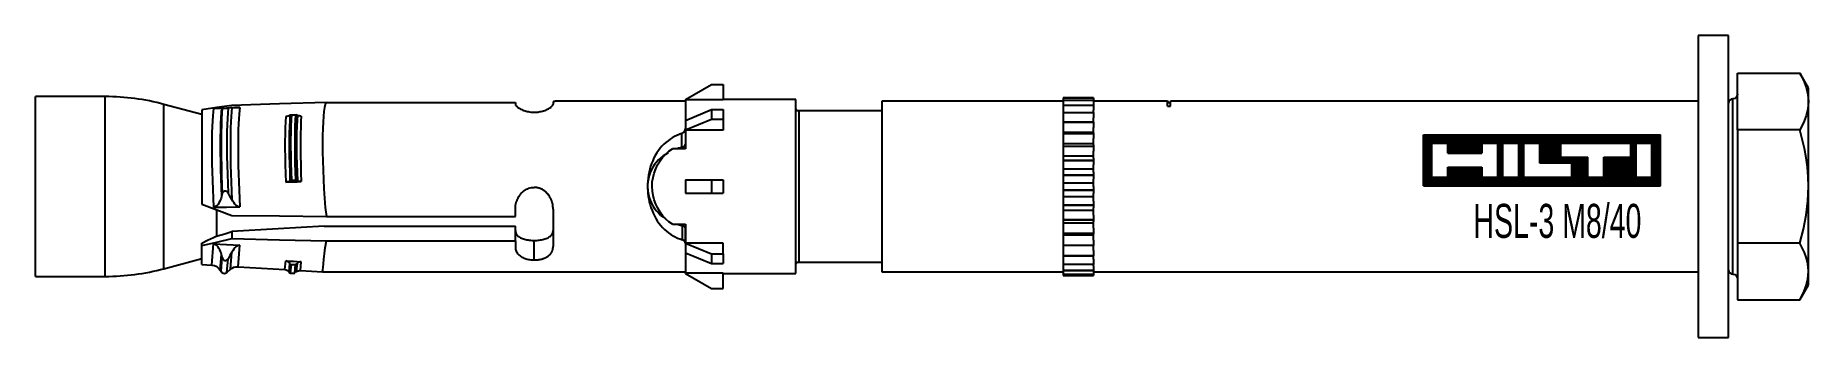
# Model space of a CAD drawing. Header units: millimetres. Extents: x 296 to 4896, y 152 to 3333.
# Drawn here: x 1529.2 to 1646.5, y 1831.4 to 1851.4 of the extents above; entities that cross this region are included whole.
import ezdxf
from ezdxf.enums import TextEntityAlignment as Align

# ---------------------------------------------------------------- set-up
doc = ezdxf.new("R2010")
doc.units = ezdxf.units.MM
doc.linetypes.add('DASHED', pattern=[0.25, 0.15625, -0.09375])
for name, color, linetype in [('1', 1, 'DASHED'), ('10', 1, 'Continuous'), ('3', 4, 'Continuous')]:
    doc.layers.add(name, color=color, linetype=linetype)
doc.styles.get("Standard").update_dxf_attribs({"font": 'arial.ttf'})

# ---------------------------------------------------------------- blocks, each defined once
blk = doc.blocks.new('HSL-3 M8-40')
at = {"layer": '1', "color": 3, "linetype": 'Continuous'}
for p, q in [((0, 10), (-2, 10)), ((-2, 10), (-2, -10)), ((0, -10), (0, 10)), ((-107.38, 5.95), (-112, 5.95)), ((-112, -5.95), (-112, 5.95)), ((-69, 5.75), (-67.27, 6.75)), ((-67.27, 6.75), (-66.5, 6.75)), ((-66.5, 6.75), (-66.5, 5.73)), ((-44, 5.88), (-44, 5.71)), ((-42, 5.88), (-44, 5.88)), ((-44, 5.88), (-42, 5.88)), ((-42, 5.88), (-42, 5.71)), ((-101, 4.77), (-103.5, 5.44)), ((-101, 5.07), (-101, -1.17)), ((-95.17, 4.72), (-95.16, 4.72)), ((-80.25, 5.57), (-80.25, 5.46)), ((-77.75, 5.6), (-77.75, 5.46)), ((-69, 5.75), (-69, 5.73)), ((-69, 5.73), (-69, 4.37)), ((-66.5, 5.73), (-69, 5.73)), ((-69, 5.64), (-69, 4.44)), ((-69, 4.38), (-67.27, 5.09)), ((-67.27, 5.09), (-67.27, 4.45)), ((-67.27, 5.09), (-66.5, 5.09)), ((-61.7, 5.75), (-66.5, 5.75)), ((-66.5, 5.09), (-66.5, 4.45)), ((-61.7, -5.75), (-61.7, 5.75)), ((-56, 5), (-61.5, 5)), ((-44, 5.65), (-56, 5.65)), ((-56, 5.65), (-56, -5.65)), ((-44, 5.71), (-42, 5.71)), ((-42, 5.7), (-44, 5.7)), ((-44, 5.7), (-44, 5.4)), ((-44, 5.38), (-42, 5.38)), ((-44, 5.37), (-44, 5.05)), ((-42, 5.37), (-44, 5.37)), ((-44, 5.05), (-44, 4.9)), ((-44, 4.9), (-42, 4.9)), ((-44, 4.88), (-44, 4.55)), ((-42, 4.88), (-44, 4.88)), ((-42, 5.7), (-42, 5.4)), ((-37.1, 5.65), (-42, 5.65)), ((-42, 5.37), (-42, 5.05)), ((-42, 4.9), (-42, 5.05)), ((-42, 4.88), (-42, 4.55)), ((-37.1, 5.31), (-37.1, 5.65)), ((-37.1, 5.31), (-36.9, 5.31)), ((-2, 5.65), (-36.9, 5.65)), ((-36.9, 5.31), (-36.9, 5.65)), ((-69, 3.75), (-67.27, 4.45)), ((-69, 4.38), (-69, 3.75)), ((-69, 3.75), (-69, 3.74)), ((-69, 3.74), (-69, 2.5)), ((-66.5, 3.74), (-69, 3.74)), ((-67.27, 4.45), (-66.5, 4.45)), ((-66.5, 4.45), (-66.5, 3.74)), ((-44, 4.55), (-44, 4.27)), ((-44, 4.27), (-42, 4.27)), ((-44, 4.25), (-44, 3.91)), ((-42, 4.25), (-44, 4.25)), ((-44, 3.91), (-44, 3.55)), ((-42, 3.57), (-44, 3.57)), ((-44, 3.55), (-44, 3.52)), ((-44, 3.52), (-42, 3.52)), ((-42, 4.27), (-42, 4.55)), ((-42, 4.25), (-42, 3.91)), ((-42, 3.55), (-42, 3.91)), ((-42, 3.55), (-42, 3.52)), ((-69, 2.5), (-69.86, 2.5)), ((-44, 3.49), (-44, 3.17)), ((-42, 3.49), (-44, 3.49)), ((-44, 3.17), (-44, 2.75)), ((-42, 2.83), (-44, 2.83)), ((-44, 2.75), (-44, 2.67)), ((-44, 2.67), (-42, 2.67)), ((-44, 2.64), (-44, 2.33)), ((-42, 2.64), (-44, 2.64)), ((-42, 3.49), (-42, 3.17)), ((-42, 2.75), (-42, 3.17)), ((-42, 2.75), (-42, 2.67)), ((-42, 2.64), (-42, 2.33)), ((-44, 2.33), (-44, 1.88)), ((-42, 2.01), (-44, 2.01)), ((-44, 1.88), (-44, 1.75)), ((-44, 1.75), (-42, 1.75)), ((-42, 1.71), (-44, 1.71)), ((-44, 1.71), (-44, 1.43)), ((-44, 1.43), (-44, 0.95)), ((-42, 1.88), (-42, 2.33)), ((-42, 1.88), (-42, 1.75)), ((-42, 1.71), (-42, 1.43)), ((-42, 0.95), (-42, 1.43)), ((-95.17, 0.39), (-95.16, 0.39)), ((-69, 0.45), (-69, 0)), ((-69, 0.45), (-67.27, 0.45)), ((-69, 0), (-69, -0.45)), ((-67.27, 0.45), (-67.27, -0.45)), ((-67.27, 0.45), (-66.5, 0.45)), ((-66.5, 0.45), (-66.5, -0.45)), ((-42, 1.14), (-44, 1.14)), ((-44, 0.95), (-44, 0.77)), ((-44, 0.77), (-42, 0.77)), ((-44, 0.73), (-44, 0.48)), ((-42, 0.73), (-44, 0.73)), ((-44, 0.48), (-44, 0)), ((-42, 0.23), (-44, 0.23)), ((-42, 0.95), (-42, 0.77)), ((-42, 0.73), (-42, 0.48)), ((-42, 0), (-42, 0.48)), ((-69, -0.45), (-67.27, -0.45)), ((-67.27, -0.45), (-66.5, -0.45)), ((-44, 0), (-44, -0.23)), ((-44, -0.23), (-42, -0.23)), ((-42, -0.27), (-44, -0.27)), ((-44, -0.27), (-44, -0.47)), ((-44, -0.47), (-44, -0.96)), ((-42, -0.69), (-44, -0.69)), ((-44, -0.96), (-44, -1.22)), ((-42, 0), (-42, -0.23)), ((-42, -0.27), (-42, -0.47)), ((-42, -0.96), (-42, -0.47)), ((-42, -0.96), (-42, -1.22)), ((-100, -3.32), (-100, -1.55)), ((-80.25, -1.99), (-80.25, -1.49)), ((-77.75, -1.49), (-77.75, -3.97)), ((-44, -1.22), (-42, -1.22)), ((-44, -1.26), (-44, -1.42)), ((-42, -1.26), (-44, -1.26)), ((-44, -1.42), (-44, -1.89)), ((-42, -1.58), (-44, -1.58)), ((-44, -1.89), (-44, -2.18)), ((-44, -2.18), (-42, -2.18)), ((-42, -2.22), (-44, -2.22)), ((-44, -2.22), (-44, -2.32)), ((-44, -2.32), (-44, -2.76)), ((-42, -1.26), (-42, -1.42)), ((-42, -1.89), (-42, -1.42)), ((-42, -1.89), (-42, -2.18)), ((-42, -2.22), (-42, -2.32)), ((-42, -2.76), (-42, -2.32)), ((-99, -2.98), (-99, -3.45)), ((-69.86, -2.5), (-69, -2.5)), ((-69, -2.5), (-69, -3.74)), ((-42, -2.43), (-44, -2.43)), ((-44, -2.76), (-44, -3.08)), ((-44, -3.08), (-42, -3.08)), ((-44, -3.11), (-44, -3.16)), ((-42, -3.11), (-44, -3.11)), ((-44, -3.16), (-44, -3.55)), ((-42, -3.21), (-44, -3.21)), ((-42, -2.76), (-42, -3.08)), ((-42, -3.11), (-42, -3.16)), ((-42, -3.55), (-42, -3.16)), ((-101, -3.9), (-101, -3.75)), ((-101, -5.16), (-101, -3.9)), ((-80.25, -3.59), (-80.25, -3.97)), ((-69, -3.75), (-69, -3.74)), ((-66.5, -3.74), (-69, -3.74)), ((-69, -3.75), (-67.27, -4.45)), ((-69, -3.75), (-69, -4.38)), ((-69, -4.37), (-69, -5.73)), ((-69, -4.38), (-67.27, -5.09)), ((-69, -4.44), (-69, -5.65)), ((-67.27, -4.45), (-67.27, -5.09)), ((-67.27, -4.45), (-66.5, -4.45)), ((-66.5, -4.45), (-66.5, -3.74)), ((-66.5, -4.45), (-66.5, -5.09)), ((-44, -3.55), (-44, -3.88)), ((-44, -3.88), (-42, -3.88)), ((-42, -3.91), (-44, -3.91)), ((-44, -3.91), (-44, -4.24)), ((-44, -4.24), (-44, -4.58)), ((-44, -4.58), (-42, -4.58)), ((-42, -4.6), (-44, -4.6)), ((-44, -4.6), (-44, -4.81)), ((-42, -3.55), (-42, -3.88)), ((-42, -4.24), (-42, -3.91)), ((-42, -4.24), (-42, -4.58)), ((-42, -4.81), (-42, -4.6)), ((-103.5, -5.44), (-101, -4.77)), ((-101, -5.16), (-100.33, -5.2)), ((-99.77, -5.53), (-99.71, -5.63)), ((-99.33, -5.69), (-99.1, -5.48)), ((-98.59, -5.31), (-95.49, -5.5)), ((-95.17, -5.1), (-95.16, -5.12)), ((-95.12, -5.73), (-94.85, -5.73)), ((-94.47, -5.56), (-93, -5.65)), ((-93, -5.65), (-69, -5.65)), ((-69, -5.75), (-69, -5.73)), ((-66.5, -5.73), (-69, -5.73)), ((-69, -5.75), (-67.27, -6.75)), ((-67.27, -5.09), (-66.5, -5.09)), ((-66.5, -6.75), (-66.5, -5.73)), ((-66.5, -5.75), (-61.7, -5.75)), ((-61.5, -5), (-56, -5)), ((-56, -5.65), (-44, -5.65)), ((-44, -4.81), (-44, -5.14)), ((-44, -5.14), (-42, -5.14)), ((-42, -5.16), (-44, -5.16)), ((-44, -5.24), (-44, -5.56)), ((-44, -5.56), (-42, -5.56)), ((-42, -5.57), (-44, -5.57)), ((-44, -5.57), (-44, -5.81)), ((-44, -5.81), (-42, -5.81)), ((-44, -5.82), (-44, -5.9)), ((-42, -5.82), (-44, -5.82)), ((-42, -4.81), (-42, -5.14)), ((-42, -5.24), (-42, -5.56)), ((-42, -5.57), (-42, -5.81)), ((-42, -5.65), (-2, -5.65)), ((-42, -5.82), (-42, -5.9)), ((-112, -5.95), (-107.38, -5.95)), ((-67.27, -6.75), (-66.5, -6.75)), ((-42, -5.9), (-44, -5.9)), ((-44, -5.9), (-42, -5.9)), ((-2, -10), (0, -10))]:
    blk.add_line(p, q, dxfattribs=at)
at = {"layer": '1', "color": 30, "linetype": 'Continuous'}
for p, q in [((0.6, 3.75), (0.6, 7.51)), ((0.6, 7.51), (4.72, 7.51)), ((5.3, 6.5), (4.72, 7.51)), ((5.3, 5.63), (5.3, 6.5)), ((5.3, 0), (5.3, 5.63)), ((0.6, 3.75), (0.6, -3.75)), ((4.72, 3.75), (0.6, 3.75)), ((5.3, -5.63), (5.3, 0)), ((4.72, -3.75), (0.6, -3.75)), ((0.6, -3.75), (0.6, -7.51)), ((5.3, -6.5), (5.3, -5.63)), ((4.72, -7.51), (5.3, -6.5)), ((0.6, -7.51), (4.72, -7.51))]:
    blk.add_line(p, q, dxfattribs=at)
at = {"layer": '1', "color": 1, "linetype": 'Continuous'}
for p, q in [((-107.38, -5.95), (-107.38, 5.95)), ((-103.5, -5.44), (-103.5, 5.44)), ((-61.5, 5), (-61.5, -5)), ((0.3, 0), (0.3, 5.82)), ((0.3, -5.82), (0.3, 0)), ((-100.33, -5.2), (-100.21, -3.8)), ((-99.77, -5.53), (-99.69, -4.51)), ((-99.1, -5.48), (-99.01, -4.35)), ((-98.59, -5.31), (-98.48, -3.88)), ((-99.71, -5.63), (-99.64, -4.7)), ((-99.33, -5.69), (-99.26, -4.78)), ((-95.49, -5.5), (-95.44, -4.92)), ((-95.21, -5.66), (-95.17, -5.1)), ((-95.2, -5.68), (-95.16, -5.12)), ((-95.12, -5.73), (-95.07, -5.17)), ((-94.85, -5.73), (-94.8, -5.17)), ((-94.78, -5.7), (-94.74, -5.14)), ((-94.72, -5.65), (-94.67, -5.08)), ((-94.47, -5.56), (-94.42, -4.98))]:
    blk.add_line(p, q, dxfattribs=at)
at = {"layer": '1', "color": 30, "linetype": 'Continuous'}
for points in [[(4.72, 7.51, 0), (4.96, 7.04, 0), (5.14, 6.57, 0), (5.26, 6.1, 0), (5.3, 5.63, 0)], [(5.3, 5.63, 0), (5.26, 5.15, 0), (5.14, 4.68, 0), (4.96, 4.21, 0), (4.72, 3.75, 0)], [(5.3, 0, 0), (5.28, 0.64, 0), (5.23, 1.27, 0), (5.14, 1.9, 0), (5.03, 2.52, 0), (4.89, 3.14, 0), (4.72, 3.75, 0)], [(4.72, -3.75, 0), (4.96, -2.83, 0), (5.14, -1.9, 0), (5.26, -0.95, 0), (5.3, 0, 0)], [(5.3, -5.63, 0), (5.28, -5.31, 0), (5.23, -4.99, 0), (5.14, -4.68, 0), (5.03, -4.37, 0), (4.89, -4.06, 0), (4.72, -3.75, 0)], [(4.72, -7.51, 0), (4.96, -7.04, 0), (5.14, -6.58, 0), (5.26, -6.11, 0), (5.3, -5.63, 0)]]:
    blk.add_polyline3d(points, dxfattribs=at)
at = {"layer": '1', "color": 3, "linetype": 'Continuous'}
for points in [[(-44, 5.88, 0), (-44, 5.88, 0), (-44, 5.88, 0)], [(-42, 5.88, 0), (-42, 5.88, 0), (-42, 5.88, 0)], [(-99, 5.37, 0), (-100, 5.23, 0), (-101, 5.07, 0)], [(-100.21, 5.17, 0), (-99.35, 5.2, 0), (-98.48, 5.23, 0)], [(-99.69, 5.18, 0), (-99.72, 5.18, 0), (-99.76, 5.18, 0), (-99.81, 5.18, 0), (-99.86, 5.18, 0), (-99.92, 5.18, 0), (-100, 5.18, 0), (-100.09, 5.17, 0), (-100.21, 5.17, 0)], [(-99.64, 5.18, 0), (-99.66, 5.18, 0), (-99.69, 5.18, 0)], [(-99.64, 5.18, 0), (-99.62, 5.18, 0), (-99.6, 5.18, 0), (-99.57, 5.18, 0), (-99.53, 5.18, 0), (-99.48, 5.19, 0), (-99.43, 5.19, 0), (-99.37, 5.19, 0), (-99.33, 5.19, 0), (-99.29, 5.19, 0), (-99.26, 5.19, 0)], [(-99.01, 5.21, 0), (-99.13, 5.2, 0), (-99.26, 5.19, 0)], [(-98.48, 5.23, 0), (-98.61, 5.22, 0), (-98.71, 5.22, 0), (-98.8, 5.22, 0), (-98.88, 5.21, 0), (-98.95, 5.21, 0), (-99.01, 5.21, 0)], [(-92.75, 5.57, 0), (-95.86, 5.47, 0), (-99, 5.37, 0)], [(-95.17, 4.72, 0), (-95.22, 4.68, 0), (-95.28, 4.65, 0), (-95.36, 4.63, 0), (-95.44, 4.63, 0)], [(-95.16, 4.72, 0), (-95.17, 4.38, 0), (-95.19, 3.98, 0), (-95.2, 3.55, 0), (-95.2, 3.09, 0), (-95.2, 2.59, 0), (-95.2, 2.07, 0), (-95.19, 1.52, 0), (-95.17, 0.96, 0), (-95.16, 0.39, 0)], [(-95.16, 4.72, 0), (-95.15, 4.73, 0), (-95.15, 4.73, 0), (-95.14, 4.74, 0), (-95.13, 4.74, 0), (-95.12, 4.74, 0), (-95.11, 4.75, 0), (-95.1, 4.75, 0), (-95.09, 4.75, 0), (-95.08, 4.75, 0), (-95.07, 4.75, 0)], [(-95.07, 4.75, 0), (-95.01, 4.75, 0), (-94.94, 4.75, 0), (-94.87, 4.75, 0), (-94.8, 4.75, 0)], [(-94.8, 4.75, 0), (-94.79, 4.75, 0), (-94.78, 4.75, 0), (-94.77, 4.75, 0), (-94.76, 4.74, 0), (-94.75, 4.74, 0), (-94.74, 4.74, 0)], [(-94.74, 4.74, 0), (-94.76, 4.39, 0), (-94.77, 3.99, 0), (-94.78, 3.56, 0), (-94.78, 3.1, 0), (-94.78, 2.6, 0), (-94.78, 2.08, 0), (-94.77, 1.53, 0), (-94.76, 0.97, 0), (-94.74, 0.41, 0)], [(-94.67, 4.7, 0), (-94.71, 4.72, 0), (-94.74, 4.74, 0)], [(-94.42, 4.66, 0), (-94.49, 4.66, 0), (-94.56, 4.67, 0), (-94.62, 4.68, 0), (-94.67, 4.7, 0)], [(-92.75, 5.57, 0), (-92.83, 5.44, 0), (-92.88, 5.24, 0), (-92.92, 4.97, 0), (-92.95, 4.65, 0), (-92.97, 4.27, 0), (-92.99, 3.83, 0), (-93, 3.35, 0), (-93, 2.82, 0), (-93, 2.27, 0), (-92.99, 1.69, 0), (-92.97, 1.08, 0), (-92.95, 0.46, 0), (-92.92, -0.16, 0), (-92.88, -0.78, 0), (-92.83, -1.39, 0), (-92.75, -1.99, 0)], [(-92.75, 5.57, 0), (-86.5, 5.57, 0), (-80.25, 5.57, 0)], [(-80.25, 5.46, 0), (-80.25, 5.44, 0), (-80.24, 5.42, 0), (-80.23, 5.39, 0), (-80.21, 5.36, 0), (-80.19, 5.33, 0), (-80.16, 5.31, 0), (-80.13, 5.27, 0), (-80.09, 5.24, 0), (-80.05, 5.21, 0), (-80, 5.18, 0), (-79.94, 5.15, 0), (-79.88, 5.12, 0), (-79.82, 5.09, 0), (-79.76, 5.06, 0), (-79.69, 5.03, 0), (-79.61, 5.01, 0), (-79.54, 4.99, 0), (-79.46, 4.97, 0), (-79.39, 4.96, 0), (-79.31, 4.94, 0), (-79.23, 4.93, 0), (-79.16, 4.93, 0), (-79.08, 4.92, 0), (-79, 4.92, 0)], [(-79, 4.92, 0), (-78.92, 4.92, 0), (-78.84, 4.93, 0), (-78.77, 4.93, 0), (-78.69, 4.94, 0), (-78.61, 4.96, 0), (-78.54, 4.97, 0), (-78.46, 4.99, 0), (-78.39, 5.01, 0), (-78.31, 5.03, 0), (-78.24, 5.06, 0), (-78.18, 5.09, 0), (-78.12, 5.12, 0), (-78.06, 5.15, 0), (-78, 5.18, 0), (-77.96, 5.21, 0), (-77.91, 5.24, 0), (-77.87, 5.27, 0), (-77.84, 5.31, 0), (-77.81, 5.33, 0), (-77.79, 5.36, 0), (-77.77, 5.39, 0), (-77.76, 5.42, 0), (-77.75, 5.44, 0), (-77.75, 5.46, 0)], [(-77.35, 5.64, 0), (-77.39, 5.64, 0), (-77.42, 5.64, 0), (-77.46, 5.64, 0), (-77.5, 5.64, 0), (-77.53, 5.64, 0), (-77.56, 5.64, 0), (-77.59, 5.64, 0), (-77.62, 5.64, 0), (-77.64, 5.63, 0), (-77.67, 5.63, 0), (-77.69, 5.63, 0), (-77.7, 5.62, 0), (-77.72, 5.62, 0), (-77.73, 5.62, 0), (-77.74, 5.61, 0), (-77.74, 5.61, 0), (-77.75, 5.6, 0), (-77.75, 5.6, 0)], [(-69, 5.64, 0), (-73.18, 5.64, 0), (-77.35, 5.64, 0)], [(-44, 5.71, 0), (-44, 5.71, 0), (-44, 5.7, 0)], [(-44, 5.4, 0), (-44, 5.39, 0), (-44, 5.38, 0)], [(-44, 5.38, 0), (-44, 5.38, 0), (-44, 5.37, 0)], [(-44, 4.9, 0), (-44, 4.89, 0), (-44, 4.88, 0)], [(-42, 5.71, 0), (-42, 5.71, 0), (-42, 5.7, 0)], [(-42, 5.38, 0), (-42, 5.39, 0), (-42, 5.4, 0)], [(-42, 5.38, 0), (-42, 5.38, 0), (-42, 5.37, 0)], [(-42, 4.9, 0), (-42, 4.89, 0), (-42, 4.88, 0)], [(-69.26, 3.51, 0), (-69.22, 3.53, 0), (-69.18, 3.55, 0), (-69.15, 3.57, 0), (-69.12, 3.59, 0), (-69.09, 3.62, 0), (-69.07, 3.65, 0), (-69.05, 3.68, 0), (-69.03, 3.71, 0), (-69.02, 3.74, 0), (-69.01, 3.78, 0), (-69, 3.81, 0), (-69, 3.84, 0)], [(-44, 4.27, 0), (-44, 4.26, 0), (-44, 4.25, 0)], [(-44, 3.52, 0), (-44, 3.51, 0), (-44, 3.49, 0)], [(-42, 4.27, 0), (-42, 4.26, 0), (-42, 4.25, 0)], [(-42, 3.52, 0), (-42, 3.51, 0), (-42, 3.49, 0)], [(-69.26, 3.51, 0), (-69.42, 3.45, 0), (-69.57, 3.38, 0), (-69.72, 3.31, 0), (-69.87, 3.22, 0), (-70.01, 3.13, 0), (-70.15, 3.03, 0), (-70.3, 2.92, 0), (-70.43, 2.8, 0), (-70.56, 2.67, 0), (-70.67, 2.53, 0), (-70.79, 2.38, 0), (-70.89, 2.22, 0), (-70.99, 2.06, 0), (-71.08, 1.89, 0), (-71.16, 1.71, 0), (-71.24, 1.53, 0), (-71.3, 1.34, 0), (-71.36, 1.14, 0), (-71.4, 0.95, 0), (-71.44, 0.76, 0), (-71.47, 0.56, 0), (-71.49, 0.36, 0), (-71.5, 0.17, 0), (-71.5, -0.04, 0), (-71.49, -0.24, 0), (-71.48, -0.44, 0), (-71.46, -0.63, 0), (-71.43, -0.83, 0), (-71.39, -1.02, 0), (-71.34, -1.21, 0), (-71.28, -1.4, 0), (-71.21, -1.59, 0), (-71.14, -1.77, 0), (-71.05, -1.95, 0), (-70.96, -2.12, 0), (-70.86, -2.28, 0), (-70.75, -2.43, 0), (-70.63, -2.58, 0), (-70.51, -2.71, 0), (-70.38, -2.84, 0), (-70.25, -2.96, 0), (-70.11, -3.07, 0), (-69.96, -3.17, 0), (-69.82, -3.26, 0), (-69.67, -3.34, 0), (-69.52, -3.41, 0), (-69.36, -3.47, 0), (-69.2, -3.53, 0)], [(-69.86, -2.5, 0), (-70.09, -2.33, 0), (-70.31, -2.13, 0), (-70.51, -1.92, 0), (-70.68, -1.69, 0), (-70.83, -1.44, 0), (-70.96, -1.17, 0), (-71.06, -0.89, 0), (-71.14, -0.6, 0), (-71.18, -0.3, 0), (-71.2, 0, 0), (-71.19, 0.3, 0), (-71.14, 0.6, 0), (-71.07, 0.89, 0), (-70.96, 1.17, 0), (-70.84, 1.43, 0), (-70.68, 1.69, 0), (-70.51, 1.92, 0), (-70.31, 2.13, 0), (-70.09, 2.33, 0), (-69.86, 2.5, 0)], [(-69.26, 2.58, 0), (-69.32, 2.56, 0), (-69.38, 2.54, 0), (-69.45, 2.53, 0), (-69.51, 2.51, 0)], [(-69.26, 2.58, 0), (-69.2, 2.6, 0), (-69.15, 2.62, 0), (-69.11, 2.65, 0), (-69.07, 2.68, 0), (-69.04, 2.71, 0), (-69.02, 2.75, 0), (-69, 2.78, 0), (-69, 2.82, 0)], [(-44, 2.67, 0), (-44, 2.66, 0), (-44, 2.64, 0)], [(-42, 2.67, 0), (-42, 2.66, 0), (-42, 2.64, 0)], [(-70.14, 2.23, 0), (-70.31, 2.13, 0), (-70.48, 2.02, 0), (-70.63, 1.89, 0), (-70.78, 1.76, 0), (-70.91, 1.61, 0), (-71.04, 1.45, 0), (-71.15, 1.28, 0), (-71.24, 1.11, 0), (-71.33, 0.92, 0), (-71.39, 0.72, 0), (-71.45, 0.52, 0), (-71.48, 0.32, 0), (-71.5, 0.11, 0), (-71.5, -0.1, 0), (-71.48, -0.31, 0), (-71.45, -0.52, 0), (-71.4, -0.72, 0), (-71.33, -0.91, 0), (-71.25, -1.1, 0), (-71.15, -1.28, 0), (-71.04, -1.45, 0), (-70.92, -1.6, 0), (-70.78, -1.75, 0), (-70.64, -1.89, 0), (-70.48, -2.01, 0), (-70.32, -2.13, 0)], [(-44, 1.75, 0), (-44, 1.73, 0), (-44, 1.71, 0)], [(-42, 1.75, 0), (-42, 1.73, 0), (-42, 1.71, 0)], [(-95.17, 0.39, 0), (-95.22, 0.35, 0), (-95.28, 0.32, 0), (-95.36, 0.3, 0), (-95.44, 0.29, 0)], [(-95.44, 0.29, 0), (-95.19, 0.3, 0), (-94.93, 0.31, 0), (-94.68, 0.32, 0), (-94.42, 0.33, 0)], [(-95.16, 0.39, 0), (-95.15, 0.4, 0), (-95.15, 0.4, 0), (-95.14, 0.41, 0), (-95.13, 0.41, 0), (-95.12, 0.41, 0), (-95.11, 0.42, 0), (-95.1, 0.42, 0), (-95.09, 0.42, 0), (-95.08, 0.42, 0), (-95.07, 0.42, 0)], [(-95.07, 0.42, 0), (-95.01, 0.42, 0), (-94.94, 0.42, 0), (-94.87, 0.42, 0), (-94.8, 0.42, 0)], [(-94.8, 0.42, 0), (-94.79, 0.42, 0), (-94.78, 0.42, 0), (-94.77, 0.42, 0), (-94.76, 0.41, 0), (-94.75, 0.41, 0), (-94.74, 0.41, 0)], [(-94.67, 0.37, 0), (-94.71, 0.39, 0), (-94.74, 0.41, 0)], [(-94.42, 0.33, 0), (-94.49, 0.33, 0), (-94.56, 0.34, 0), (-94.62, 0.35, 0), (-94.67, 0.37, 0)], [(-44, 0.77, 0), (-44, 0.75, 0), (-44, 0.73, 0)], [(-42, 0.77, 0), (-42, 0.75, 0), (-42, 0.73, 0)], [(-101, -1.17, 0), (-100, -1.55, 0), (-99, -1.91, 0)], [(-99.69, -0.67, 0), (-99.72, -0.78, 0), (-99.76, -0.88, 0), (-99.81, -0.98, 0), (-99.86, -1.08, 0), (-99.92, -1.18, 0), (-100, -1.27, 0), (-100.09, -1.33, 0), (-100.21, -1.36, 0)], [(-99.64, -0.49, 0), (-99.66, -0.58, 0), (-99.69, -0.67, 0)], [(-99.64, -0.49, 0), (-99.62, -0.44, 0), (-99.6, -0.39, 0), (-99.57, -0.35, 0), (-99.53, -0.32, 0), (-99.48, -0.29, 0), (-99.43, -0.29, 0), (-99.37, -0.31, 0), (-99.33, -0.34, 0), (-99.29, -0.37, 0), (-99.26, -0.42, 0)], [(-99.01, -0.86, 0), (-99.13, -0.64, 0), (-99.26, -0.42, 0)], [(-98.48, -1.35, 0), (-98.61, -1.32, 0), (-98.71, -1.25, 0), (-98.8, -1.16, 0), (-98.88, -1.06, 0), (-98.95, -0.96, 0), (-99.01, -0.86, 0)], [(-80.25, -1.49, 0), (-80.25, -1.41, 0), (-80.24, -1.32, 0), (-80.23, -1.23, 0), (-80.21, -1.15, 0), (-80.19, -1.06, 0), (-80.17, -0.98, 0), (-80.14, -0.9, 0), (-80.1, -0.82, 0), (-80.06, -0.74, 0), (-80.02, -0.66, 0), (-79.97, -0.59, 0), (-79.92, -0.52, 0), (-79.86, -0.45, 0), (-79.8, -0.39, 0), (-79.73, -0.33, 0), (-79.66, -0.28, 0), (-79.59, -0.23, 0), (-79.51, -0.18, 0), (-79.43, -0.15, 0), (-79.35, -0.12, 0), (-79.26, -0.09, 0), (-79.18, -0.07, 0), (-79.09, -0.06, 0), (-79, -0.06, 0)], [(-77.75, -1.49, 0), (-77.75, -1.45, 0), (-77.75, -1.42, 0), (-77.75, -1.38, 0), (-77.76, -1.34, 0), (-77.76, -1.31, 0), (-77.77, -1.27, 0), (-77.77, -1.24, 0), (-77.78, -1.2, 0), (-77.78, -1.16, 0), (-77.79, -1.13, 0), (-77.8, -1.09, 0), (-77.81, -1.06, 0), (-77.82, -1.02, 0), (-77.83, -0.99, 0), (-77.84, -0.95, 0), (-77.86, -0.91, 0), (-77.87, -0.88, 0), (-77.89, -0.84, 0), (-77.91, -0.8, 0), (-77.92, -0.77, 0), (-77.94, -0.74, 0), (-77.96, -0.7, 0), (-77.98, -0.67, 0), (-78, -0.64, 0), (-78.02, -0.6, 0), (-78.04, -0.57, 0), (-78.07, -0.54, 0), (-78.09, -0.51, 0), (-78.12, -0.48, 0), (-78.14, -0.45, 0), (-78.17, -0.43, 0), (-78.19, -0.4, 0), (-78.22, -0.37, 0), (-78.25, -0.35, 0), (-78.28, -0.32, 0), (-78.31, -0.3, 0), (-78.34, -0.28, 0), (-78.37, -0.26, 0), (-78.4, -0.24, 0), (-78.43, -0.22, 0), (-78.46, -0.2, 0), (-78.49, -0.18, 0), (-78.52, -0.17, 0), (-78.56, -0.15, 0), (-78.59, -0.14, 0), (-78.62, -0.13, 0), (-78.65, -0.12, 0), (-78.68, -0.11, 0), (-78.71, -0.1, 0), (-78.74, -0.09, 0), (-78.77, -0.08, 0), (-78.81, -0.08, 0), (-78.84, -0.07, 0), (-78.87, -0.07, 0), (-78.9, -0.06, 0), (-78.93, -0.06, 0), (-78.97, -0.06, 0), (-79, -0.06, 0)], [(-44, -0.23, 0), (-44, -0.25, 0), (-44, -0.27, 0)], [(-42, -0.23, 0), (-42, -0.25, 0), (-42, -0.27, 0)], [(-100.21, -1.36, 0), (-99.35, -1.36, 0), (-98.48, -1.35, 0)], [(-99, -1.91, 0), (-95.86, -1.95, 0), (-92.75, -1.99, 0)], [(-92.75, -1.99, 0), (-86.5, -1.99, 0), (-80.25, -1.99, 0)], [(-44, -1.22, 0), (-44, -1.24, 0), (-44, -1.26, 0)], [(-44, -2.18, 0), (-44, -2.2, 0), (-44, -2.22, 0)], [(-42, -1.22, 0), (-42, -1.24, 0), (-42, -1.26, 0)], [(-42, -2.18, 0), (-42, -2.2, 0), (-42, -2.22, 0)], [(-101, -3.75, 0), (-100.62, -3.56, 0), (-100.23, -3.38, 0)], [(-101, -3.9, 0), (-100, -3.69, 0), (-99, -3.45, 0)], [(-100.23, -3.38, 0), (-100.09, -3.32, 0), (-99.95, -3.27, 0)], [(-99.95, -3.27, 0), (-99.47, -3.13, 0), (-99, -2.98, 0)], [(-92.9, -2.63, 0), (-95.95, -2.81, 0), (-99, -2.98, 0)], [(-99, -3.45, 0), (-95.86, -3.52, 0), (-92.75, -3.59, 0)], [(-92.9, -2.63, 0), (-86.57, -2.63, 0), (-80.25, -2.63, 0)], [(-80.25, -3.59, 0), (-80.25, -3.11, 0), (-80.25, -2.63, 0)], [(-80.25, -2.92, 0), (-80.25, -2.98, 0), (-80.24, -3.03, 0), (-80.22, -3.09, 0), (-80.19, -3.14, 0), (-80.16, -3.19, 0), (-80.12, -3.24, 0), (-80.08, -3.28, 0), (-80.03, -3.32, 0), (-79.97, -3.36, 0), (-79.91, -3.39, 0), (-79.85, -3.42, 0), (-79.78, -3.45, 0), (-79.71, -3.47, 0), (-79.64, -3.49, 0), (-79.56, -3.51, 0), (-79.49, -3.53, 0), (-79.41, -3.54, 0), (-79.33, -3.55, 0), (-79.25, -3.56, 0), (-79.17, -3.57, 0), (-79.08, -3.57, 0), (-79, -3.57, 0)], [(-79, -3.57, 0), (-78.92, -3.57, 0), (-78.83, -3.57, 0), (-78.75, -3.56, 0), (-78.67, -3.55, 0), (-78.59, -3.54, 0), (-78.51, -3.53, 0), (-78.44, -3.51, 0), (-78.36, -3.49, 0), (-78.29, -3.47, 0), (-78.22, -3.45, 0), (-78.15, -3.42, 0), (-78.09, -3.39, 0), (-78.03, -3.36, 0), (-77.97, -3.32, 0), (-77.92, -3.28, 0), (-77.88, -3.24, 0), (-77.84, -3.19, 0), (-77.81, -3.14, 0), (-77.78, -3.09, 0), (-77.76, -3.03, 0), (-77.75, -2.98, 0), (-77.75, -2.92, 0)], [(-69.46, -2.52, 0), (-69.33, -2.56, 0), (-69.2, -2.59, 0)], [(-69, -2.78, 0), (-69, -2.75, 0), (-69.01, -2.73, 0), (-69.02, -2.71, 0), (-69.03, -2.69, 0), (-69.05, -2.67, 0), (-69.08, -2.65, 0), (-69.1, -2.63, 0), (-69.13, -2.62, 0), (-69.16, -2.6, 0), (-69.2, -2.59, 0)], [(-69, -3.69, 0), (-69, -3.23, 0), (-69, -2.78, 0)], [(-44, -3.08, 0), (-44, -3.09, 0), (-44, -3.11, 0)], [(-42, -3.08, 0), (-42, -3.09, 0), (-42, -3.11, 0)], [(-100.21, -3.8, 0), (-99.35, -3.84, 0), (-98.48, -3.88, 0)], [(-99.69, -4.51, 0), (-99.72, -4.4, 0), (-99.76, -4.3, 0), (-99.81, -4.2, 0), (-99.86, -4.1, 0), (-99.92, -4, 0), (-100, -3.91, 0), (-100.09, -3.84, 0), (-100.21, -3.8, 0)], [(-99.64, -4.7, 0), (-99.66, -4.6, 0), (-99.69, -4.51, 0)], [(-99.01, -4.35, 0), (-99.13, -4.56, 0), (-99.26, -4.78, 0)], [(-98.48, -3.88, 0), (-98.61, -3.9, 0), (-98.71, -3.97, 0), (-98.8, -4.06, 0), (-98.88, -4.15, 0), (-98.95, -4.25, 0), (-99.01, -4.35, 0)], [(-93, -5.65, 0), (-93, -5.62, 0), (-92.99, -5.51, 0), (-92.97, -5.34, 0), (-92.95, -5.11, 0), (-92.92, -4.81, 0), (-92.88, -4.46, 0), (-92.83, -4.05, 0), (-92.75, -3.59, 0)], [(-92.75, -3.59, 0), (-86.5, -3.59, 0), (-80.25, -3.59, 0)], [(-80.25, -3.97, 0), (-80.25, -4.04, 0), (-80.24, -4.1, 0), (-80.23, -4.16, 0), (-80.21, -4.22, 0), (-80.19, -4.28, 0), (-80.16, -4.34, 0), (-80.13, -4.39, 0), (-80.09, -4.45, 0), (-80.05, -4.5, 0), (-80, -4.55, 0), (-79.94, -4.59, 0), (-79.88, -4.63, 0), (-79.82, -4.67, 0), (-79.76, -4.71, 0), (-79.69, -4.74, 0), (-79.61, -4.77, 0), (-79.54, -4.79, 0), (-79.46, -4.81, 0), (-79.39, -4.83, 0), (-79.31, -4.84, 0), (-79.23, -4.85, 0), (-79.16, -4.86, 0), (-79.08, -4.86, 0), (-79, -4.86, 0)], [(-79, -4.86, 0), (-78.97, -4.86, 0), (-78.94, -4.86, 0), (-78.91, -4.86, 0), (-78.88, -4.86, 0), (-78.85, -4.86, 0), (-78.82, -4.86, 0), (-78.79, -4.85, 0), (-78.76, -4.85, 0), (-78.73, -4.85, 0), (-78.7, -4.84, 0), (-78.67, -4.84, 0), (-78.64, -4.83, 0), (-78.61, -4.83, 0), (-78.58, -4.82, 0), (-78.55, -4.81, 0), (-78.52, -4.81, 0), (-78.49, -4.8, 0), (-78.46, -4.79, 0), (-78.43, -4.78, 0), (-78.41, -4.77, 0), (-78.38, -4.76, 0), (-78.35, -4.75, 0), (-78.32, -4.74, 0), (-78.29, -4.73, 0), (-78.27, -4.72, 0), (-78.24, -4.71, 0), (-78.21, -4.69, 0), (-78.19, -4.68, 0), (-78.16, -4.66, 0), (-78.14, -4.65, 0), (-78.12, -4.63, 0), (-78.09, -4.62, 0), (-78.07, -4.6, 0), (-78.05, -4.59, 0), (-78.03, -4.57, 0), (-78.01, -4.55, 0), (-77.99, -4.53, 0), (-77.97, -4.51, 0), (-77.95, -4.49, 0), (-77.93, -4.47, 0), (-77.92, -4.45, 0), (-77.9, -4.43, 0), (-77.89, -4.41, 0), (-77.87, -4.39, 0), (-77.86, -4.37, 0), (-77.84, -4.35, 0), (-77.83, -4.32, 0), (-77.82, -4.3, 0), (-77.81, -4.28, 0), (-77.8, -4.26, 0), (-77.79, -4.24, 0), (-77.79, -4.21, 0), (-77.78, -4.19, 0), (-77.77, -4.17, 0), (-77.77, -4.15, 0), (-77.76, -4.12, 0), (-77.76, -4.1, 0), (-77.76, -4.07, 0), (-77.75, -4.05, 0), (-77.75, -4.02, 0), (-77.75, -4, 0), (-77.75, -3.97, 0)], [(-69, -3.78, 0), (-69, -3.76, 0), (-69.01, -3.73, 0), (-69.01, -3.71, 0), (-69.02, -3.68, 0), (-69.03, -3.66, 0), (-69.05, -3.64, 0), (-69.07, -3.61, 0), (-69.09, -3.59, 0), (-69.11, -3.57, 0), (-69.14, -3.56, 0), (-69.17, -3.54, 0), (-69.2, -3.53, 0)], [(-44, -3.88, 0), (-44, -3.9, 0), (-44, -3.91, 0)], [(-44, -4.58, 0), (-44, -4.59, 0), (-44, -4.6, 0)], [(-42, -3.88, 0), (-42, -3.9, 0), (-42, -3.91, 0)], [(-42, -4.58, 0), (-42, -4.59, 0), (-42, -4.6, 0)], [(-99.64, -4.7, 0), (-99.62, -4.74, 0), (-99.6, -4.79, 0), (-99.57, -4.83, 0), (-99.53, -4.87, 0), (-99.48, -4.89, 0), (-99.43, -4.9, 0), (-99.37, -4.88, 0), (-99.33, -4.86, 0), (-99.29, -4.82, 0), (-99.26, -4.78, 0)], [(-95.17, -5.1, 0), (-95.22, -5.03, 0), (-95.28, -4.98, 0), (-95.36, -4.94, 0), (-95.44, -4.92, 0)], [(-95.44, -4.92, 0), (-95.19, -4.94, 0), (-94.93, -4.95, 0), (-94.68, -4.97, 0), (-94.42, -4.98, 0)], [(-95.16, -5.12, 0), (-95.15, -5.13, 0), (-95.15, -5.14, 0), (-95.14, -5.14, 0), (-95.13, -5.15, 0), (-95.12, -5.16, 0), (-95.11, -5.16, 0), (-95.1, -5.17, 0), (-95.09, -5.17, 0), (-95.08, -5.17, 0), (-95.07, -5.17, 0)], [(-95.07, -5.17, 0), (-95.01, -5.17, 0), (-94.94, -5.17, 0), (-94.87, -5.17, 0), (-94.8, -5.17, 0)], [(-94.8, -5.17, 0), (-94.79, -5.17, 0), (-94.78, -5.17, 0), (-94.77, -5.16, 0), (-94.76, -5.16, 0), (-94.75, -5.15, 0), (-94.74, -5.14, 0)], [(-94.67, -5.08, 0), (-94.71, -5.11, 0), (-94.74, -5.14, 0)], [(-94.42, -4.98, 0), (-94.49, -4.98, 0), (-94.56, -5, 0), (-94.62, -5.04, 0), (-94.67, -5.08, 0)], [(-44, -5.14, 0), (-44, -5.15, 0), (-44, -5.16, 0)], [(-44, -5.16, 0), (-44, -5.2, 0), (-44, -5.24, 0)], [(-44, -5.56, 0), (-44, -5.56, 0), (-44, -5.57, 0)], [(-44, -5.81, 0), (-44, -5.82, 0), (-44, -5.82, 0)], [(-42, -5.14, 0), (-42, -5.15, 0), (-42, -5.16, 0)], [(-42, -5.24, 0), (-42, -5.2, 0), (-42, -5.16, 0)], [(-42, -5.56, 0), (-42, -5.56, 0), (-42, -5.57, 0)], [(-42, -5.81, 0), (-42, -5.82, 0), (-42, -5.82, 0)]]:
    blk.add_polyline3d(points, dxfattribs=at)
at = {"layer": '1', "color": 1, "linetype": 'Continuous'}
for points in [[(-100.21, 5.17, 0), (-100.24, 4.95, 0), (-100.27, 4.67, 0), (-100.29, 4.34, 0), (-100.31, 3.97, 0), (-100.32, 3.55, 0), (-100.33, 3.09, 0), (-100.33, 2.6, 0), (-100.33, 2.08, 0), (-100.32, 1.53, 0), (-100.31, 0.97, 0), (-100.29, 0.39, 0), (-100.27, -0.2, 0), (-100.24, -0.78, 0), (-100.21, -1.36, 0)], [(-99.69, 5.18, 0), (-99.72, 4.89, 0), (-99.74, 4.55, 0), (-99.75, 4.17, 0), (-99.76, 3.74, 0), (-99.77, 3.27, 0), (-99.77, 2.77, 0), (-99.77, 2.24, 0), (-99.76, 1.68, 0), (-99.75, 1.11, 0), (-99.74, 0.52, 0), (-99.72, -0.08, 0), (-99.69, -0.67, 0)], [(-99.64, 5.18, 0), (-99.66, 4.86, 0), (-99.68, 4.49, 0), (-99.7, 4.06, 0), (-99.71, 3.59, 0), (-99.71, 3.08, 0), (-99.71, 2.54, 0), (-99.71, 1.97, 0), (-99.7, 1.37, 0), (-99.68, 0.76, 0), (-99.66, 0.14, 0), (-99.64, -0.49, 0)], [(-99.26, 5.19, 0), (-99.28, 4.87, 0), (-99.3, 4.5, 0), (-99.32, 4.08, 0), (-99.33, 3.61, 0), (-99.33, 3.11, 0), (-99.33, 2.57, 0), (-99.33, 2.01, 0), (-99.32, 1.42, 0), (-99.3, 0.82, 0), (-99.28, 0.2, 0), (-99.26, -0.42, 0)], [(-99.01, 5.21, 0), (-99.03, 4.95, 0), (-99.05, 4.64, 0), (-99.07, 4.28, 0), (-99.09, 3.89, 0), (-99.09, 3.46, 0), (-99.1, 2.99, 0), (-99.1, 2.49, 0), (-99.09, 1.97, 0), (-99.09, 1.42, 0), (-99.07, 0.86, 0), (-99.05, 0.29, 0), (-99.03, -0.28, 0), (-99.01, -0.86, 0)], [(-98.48, 5.23, 0), (-98.5, 5.03, 0), (-98.53, 4.78, 0), (-98.55, 4.48, 0), (-98.57, 4.14, 0), (-98.58, 3.76, 0), (-98.59, 3.34, 0), (-98.59, 2.89, 0), (-98.59, 2.41, 0), (-98.59, 1.91, 0), (-98.58, 1.39, 0), (-98.57, 0.85, 0), (-98.55, 0.3, 0), (-98.53, -0.25, 0), (-98.5, -0.8, 0), (-98.48, -1.35, 0)], [(-95.17, 4.72, 0), (-95.18, 4.37, 0), (-95.2, 3.98, 0), (-95.21, 3.54, 0), (-95.21, 3.08, 0), (-95.21, 2.58, 0), (-95.21, 2.06, 0), (-95.2, 1.51, 0), (-95.18, 0.95, 0), (-95.17, 0.39, 0)], [(-95.07, 4.75, 0), (-95.09, 4.4, 0), (-95.1, 4.01, 0), (-95.11, 3.58, 0), (-95.12, 3.11, 0), (-95.12, 2.61, 0), (-95.11, 2.09, 0), (-95.1, 1.55, 0), (-95.09, 0.99, 0), (-95.07, 0.42, 0)], [(-94.8, 4.75, 0), (-94.82, 4.4, 0), (-94.83, 4.01, 0), (-94.84, 3.58, 0), (-94.85, 3.11, 0), (-94.85, 2.61, 0), (-94.84, 2.09, 0), (-94.83, 1.55, 0), (-94.82, 0.99, 0), (-94.8, 0.42, 0)], [(-94.67, 4.7, 0), (-94.69, 4.36, 0), (-94.71, 3.97, 0), (-94.72, 3.54, 0), (-94.72, 3.07, 0), (-94.72, 2.57, 0), (-94.72, 2.05, 0), (-94.71, 1.5, 0), (-94.69, 0.94, 0), (-94.67, 0.37, 0)], [(-95.44, 4.63, 0), (-95.46, 4.28, 0), (-95.47, 3.89, 0), (-95.48, 3.46, 0), (-95.49, 2.99, 0), (-95.49, 2.5, 0), (-95.48, 1.97, 0), (-95.47, 1.43, 0), (-95.46, 0.87, 0), (-95.44, 0.29, 0)], [(-94.42, 4.66, 0), (-94.44, 4.31, 0), (-94.45, 3.92, 0), (-94.46, 3.49, 0), (-94.47, 3.03, 0), (-94.47, 2.53, 0), (-94.46, 2, 0), (-94.45, 1.46, 0), (-94.44, 0.9, 0), (-94.42, 0.33, 0)], [(-69.26, 3.51, 0), (-69.26, 3.05, 0), (-69.26, 2.58, 0)], [(-69.2, -3.53, 0), (-69.2, -3.06, 0), (-69.2, -2.59, 0)], [(-79, -4.86, 0), (-79, -4.22, 0), (-79, -3.57, 0)]]:
    blk.add_polyline3d(points, dxfattribs=at)
at = {"layer": '1', "color": 3, "linetype": 'Continuous'}
for centre, radius, start, end in [((-107.38, -9.05), 15, 75, 90), ((-107.38, 9.05), 15, 270, 285), ((-99.5, -5.5), 0.25, 211.5, 311.5), ((-95.12, -5.63), 0.1, 211.5, 270)]:
    blk.add_arc(centre, radius, start, end, dxfattribs=at)
at = {"layer": '1', "color": 30, "linetype": 'Continuous', "extrusion": (0, 0, -1)}
for centre, start, end in [((-0.3, 6.11), 180, 270), ((-0.3, -6.11), 90, 180)]:
    blk.add_arc(centre, 0.3, start, end, dxfattribs=at)
at = {"layer": '1', "color": 3, "linetype": 'Continuous', "extrusion": (0, 0, -1)}
for centre, radius, start, end in [((61.5, 5.2), 0.2, 270, 0), ((37, 5.65), 0.1, 180, 0), ((100.37, -5.9), 0.7, 93.5, 148.5), ((98.64, -6.01), 0.7, 48.5, 93.5), ((95.51, -5.85), 0.35, 93.5, 148.5), ((94.49, -5.91), 0.35, 48.5, 93.5), ((61.5, -5.2), 0.2, 0, 90)]:
    blk.add_arc(centre, radius, start, end, dxfattribs=at)
at = {"layer": '1', "color": 30, "linetype": 'Continuous'}
for centre, start, end in [((0.3, 5.51), 90, 180), ((0.3, -5.51), 180, 270)]:
    blk.add_arc(centre, 0.3, start, end, dxfattribs=at)
at = {"layer": '10'}
for p, q in [((-20.18, 0.05), (-20.18, 3.43)), ((-20.18, 3.43), (-4.49, 3.43)), ((-20.15, 3.43), (-20.15, 0.05)), ((-20.09, 0.05), (-20.09, 3.43)), ((-20.03, 3.43), (-20.03, 0.05)), ((-19.98, 0.05), (-19.98, 3.43)), ((-19.92, 3.43), (-19.92, 0.05)), ((-19.86, 0.05), (-19.86, 3.43)), ((-19.81, 3.43), (-19.81, 0.05)), ((-19.75, 0.05), (-19.75, 3.43)), ((-19.7, 3.43), (-19.7, 0.05)), ((-19.64, 0.05), (-19.64, 3.43)), ((-19.61, 0.62), (-19.61, 2.87)), ((-19.61, 2.87), (-18.56, 2.87)), ((-19.58, 3.43), (-19.58, 2.87)), ((-19.53, 2.87), (-19.53, 3.43)), ((-19.47, 3.43), (-19.47, 2.87)), ((-19.41, 2.87), (-19.41, 3.43)), ((-19.36, 3.43), (-19.36, 2.87)), ((-19.3, 2.87), (-19.3, 3.43)), ((-19.25, 3.43), (-19.25, 2.87)), ((-19.19, 2.87), (-19.19, 3.43)), ((-19.13, 3.43), (-19.13, 2.87)), ((-19.08, 2.87), (-19.08, 3.43)), ((-19.02, 3.43), (-19.02, 2.87)), ((-18.96, 2.87), (-18.96, 3.43)), ((-18.91, 3.43), (-18.91, 2.87)), ((-18.85, 2.87), (-18.85, 3.43)), ((-18.8, 3.43), (-18.8, 2.87)), ((-18.74, 2.87), (-18.74, 3.43)), ((-18.68, 3.43), (-18.68, 2.87)), ((-18.63, 2.87), (-18.63, 3.43)), ((-18.57, 3.43), (-18.57, 2.87)), ((-18.56, 2.2), (-18.56, 2.87)), ((-18.51, 2.2), (-18.51, 3.43)), ((-18.46, 3.43), (-18.46, 2.2)), ((-18.4, 2.2), (-18.4, 3.43)), ((-18.35, 3.43), (-18.35, 2.2)), ((-18.29, 2.2), (-18.29, 3.43)), ((-18.23, 3.43), (-18.23, 2.2)), ((-18.18, 2.2), (-18.18, 3.43)), ((-18.12, 3.43), (-18.12, 2.2)), ((-18.06, 2.2), (-18.06, 3.43)), ((-18.01, 3.43), (-18.01, 2.2)), ((-17.95, 2.2), (-17.95, 3.43)), ((-17.9, 3.43), (-17.9, 2.2)), ((-17.84, 2.2), (-17.84, 3.43)), ((-17.78, 3.43), (-17.78, 2.2)), ((-17.73, 2.2), (-17.73, 3.43)), ((-17.67, 3.43), (-17.67, 2.2)), ((-17.61, 2.2), (-17.61, 3.43)), ((-17.56, 3.43), (-17.56, 2.2)), ((-17.5, 2.2), (-17.5, 3.43)), ((-17.45, 3.43), (-17.45, 2.2)), ((-17.39, 2.2), (-17.39, 3.43)), ((-17.33, 3.43), (-17.33, 2.2)), ((-17.28, 2.2), (-17.28, 3.43)), ((-17.22, 3.43), (-17.22, 2.2)), ((-17.16, 2.2), (-17.16, 3.43)), ((-17.11, 3.43), (-17.11, 2.2)), ((-17.05, 2.2), (-17.05, 3.43)), ((-17, 3.43), (-17, 2.2)), ((-16.94, 2.2), (-16.94, 3.43)), ((-16.88, 3.43), (-16.88, 2.2)), ((-16.83, 2.2), (-16.83, 3.43)), ((-16.77, 3.43), (-16.77, 2.2)), ((-16.71, 2.2), (-16.71, 3.43)), ((-16.66, 3.43), (-16.66, 2.2)), ((-16.6, 2.2), (-16.6, 3.43)), ((-16.55, 3.43), (-16.55, 2.2)), ((-16.49, 2.2), (-16.49, 3.43)), ((-16.43, 3.43), (-16.43, 2.2)), ((-16.38, 2.2), (-16.38, 3.43)), ((-16.32, 3.43), (-16.32, 2.2)), ((-16.31, 2.87), (-15.25, 2.87)), ((-16.31, 2.2), (-16.31, 2.87)), ((-16.26, 2.87), (-16.26, 3.43)), ((-16.21, 3.43), (-16.21, 2.87)), ((-16.15, 2.87), (-16.15, 3.43)), ((-16.1, 3.43), (-16.1, 2.87)), ((-16.04, 2.87), (-16.04, 3.43)), ((-15.98, 3.43), (-15.98, 2.87)), ((-15.93, 2.87), (-15.93, 3.43)), ((-15.87, 3.43), (-15.87, 2.87)), ((-15.81, 2.87), (-15.81, 3.43)), ((-15.76, 3.43), (-15.76, 2.87)), ((-15.7, 2.87), (-15.7, 3.43)), ((-15.65, 3.43), (-15.65, 2.87)), ((-15.59, 2.87), (-15.59, 3.43)), ((-15.53, 3.43), (-15.53, 2.87)), ((-15.48, 2.87), (-15.48, 3.43)), ((-15.42, 3.43), (-15.42, 2.87)), ((-15.36, 2.87), (-15.36, 3.43)), ((-15.31, 3.43), (-15.31, 2.87)), ((-15.25, 2.87), (-15.25, 3.43)), ((-15.25, 0.62), (-15.25, 2.87)), ((-15.2, 3.43), (-15.2, 0.05)), ((-15.14, 0.05), (-15.14, 3.43)), ((-15.08, 3.43), (-15.08, 0.05)), ((-15.03, 0.05), (-15.03, 3.43)), ((-14.97, 3.43), (-14.97, 0.05)), ((-14.92, 2.87), (-13.86, 2.87)), ((-14.92, 0.62), (-14.92, 2.87)), ((-14.91, 2.87), (-14.91, 3.43)), ((-14.86, 3.43), (-14.86, 2.87)), ((-14.8, 2.87), (-14.8, 3.43)), ((-14.75, 3.43), (-14.75, 2.87)), ((-14.69, 2.87), (-14.69, 3.43)), ((-14.63, 3.43), (-14.63, 2.87)), ((-14.58, 2.87), (-14.58, 3.43)), ((-14.52, 3.43), (-14.52, 2.87)), ((-14.46, 2.87), (-14.46, 3.43)), ((-14.41, 3.43), (-14.41, 2.87)), ((-14.35, 2.87), (-14.35, 3.43)), ((-14.3, 3.43), (-14.3, 2.87)), ((-14.24, 2.87), (-14.24, 3.43)), ((-14.18, 3.43), (-14.18, 2.87)), ((-14.13, 2.87), (-14.13, 3.43)), ((-14.07, 3.43), (-14.07, 2.87)), ((-14.01, 2.87), (-14.01, 3.43)), ((-13.96, 3.43), (-13.96, 2.87)), ((-13.9, 2.87), (-13.9, 3.43)), ((-13.86, 0.62), (-13.86, 2.87)), ((-13.85, 3.43), (-13.85, 0.05)), ((-13.79, 0.05), (-13.79, 3.43)), ((-13.73, 3.43), (-13.73, 0.05)), ((-13.68, 0.05), (-13.68, 3.43)), ((-13.62, 3.43), (-13.62, 0.05)), ((-13.56, 0.05), (-13.56, 3.43)), ((-13.53, 2.87), (-12.47, 2.87)), ((-13.53, 0.62), (-13.53, 2.87)), ((-13.51, 3.43), (-13.51, 2.87)), ((-13.45, 2.87), (-13.45, 3.43)), ((-13.4, 3.43), (-13.4, 2.87)), ((-13.34, 2.87), (-13.34, 3.43)), ((-13.28, 3.43), (-13.28, 2.87)), ((-13.23, 2.87), (-13.23, 3.43)), ((-13.17, 3.43), (-13.17, 2.87)), ((-13.11, 2.87), (-13.11, 3.43)), ((-13.06, 3.43), (-13.06, 2.87)), ((-13, 2.87), (-13, 3.43)), ((-12.95, 3.43), (-12.95, 2.87)), ((-12.89, 2.87), (-12.89, 3.43)), ((-12.83, 3.43), (-12.83, 2.87)), ((-12.78, 2.87), (-12.78, 3.43)), ((-12.72, 3.43), (-12.72, 2.87)), ((-12.66, 2.87), (-12.66, 3.43)), ((-12.61, 3.43), (-12.61, 2.87)), ((-12.55, 2.87), (-12.55, 3.43)), ((-12.5, 3.43), (-12.5, 2.87)), ((-12.47, 1.54), (-12.47, 2.87)), ((-12.44, 1.54), (-12.44, 3.43)), ((-12.38, 3.43), (-12.38, 1.54)), ((-12.33, 1.54), (-12.33, 3.43)), ((-12.27, 3.43), (-12.27, 1.54)), ((-12.21, 1.54), (-12.21, 3.43)), ((-12.16, 3.43), (-12.16, 1.54)), ((-12.1, 1.54), (-12.1, 3.43)), ((-12.05, 3.43), (-12.05, 1.54)), ((-11.99, 1.54), (-11.99, 3.43)), ((-11.93, 3.43), (-11.93, 1.54)), ((-11.88, 1.54), (-11.88, 3.43)), ((-11.82, 3.43), (-11.82, 1.54)), ((-11.76, 1.54), (-11.76, 3.43)), ((-11.71, 3.43), (-11.71, 1.54)), ((-11.65, 1.54), (-11.65, 3.43)), ((-11.6, 3.43), (-11.6, 1.54)), ((-11.54, 1.54), (-11.54, 3.43)), ((-11.48, 3.43), (-11.48, 1.54)), ((-11.43, 1.54), (-11.43, 3.43)), ((-11.37, 3.43), (-11.37, 1.54)), ((-11.31, 1.54), (-11.31, 3.43)), ((-11.26, 3.43), (-11.26, 1.54)), ((-11.2, 1.54), (-11.2, 3.43)), ((-11.15, 3.43), (-11.15, 1.54)), ((-11.09, 1.54), (-11.09, 3.43)), ((-11.08, 2.87), (-6.45, 2.87)), ((-11.08, 1.94), (-11.08, 2.87)), ((-11.03, 3.43), (-11.03, 2.87)), ((-10.98, 2.87), (-10.98, 3.43)), ((-10.92, 3.43), (-10.92, 2.87)), ((-10.86, 2.87), (-10.86, 3.43)), ((-10.81, 3.43), (-10.81, 2.87)), ((-10.75, 2.87), (-10.75, 3.43)), ((-10.7, 3.43), (-10.7, 2.87)), ((-10.64, 2.87), (-10.64, 3.43)), ((-10.58, 3.43), (-10.58, 2.87)), ((-10.53, 2.87), (-10.53, 3.43)), ((-10.47, 3.43), (-10.47, 2.87)), ((-10.41, 2.87), (-10.41, 3.43)), ((-10.36, 3.43), (-10.36, 2.87)), ((-10.3, 2.87), (-10.3, 3.43)), ((-10.25, 3.43), (-10.25, 2.87)), ((-10.19, 2.87), (-10.19, 3.43)), ((-10.13, 3.43), (-10.13, 2.87)), ((-10.08, 2.87), (-10.08, 3.43)), ((-10.02, 3.43), (-10.02, 2.87)), ((-9.96, 2.87), (-9.96, 3.43)), ((-9.91, 3.43), (-9.91, 2.87)), ((-9.85, 2.87), (-9.85, 3.43)), ((-9.8, 3.43), (-9.8, 2.87)), ((-9.74, 2.87), (-9.74, 3.43)), ((-9.68, 3.43), (-9.68, 2.87)), ((-9.63, 2.87), (-9.63, 3.43)), ((-9.57, 3.43), (-9.57, 2.87)), ((-9.51, 2.87), (-9.51, 3.43)), ((-9.46, 3.43), (-9.46, 2.87)), ((-9.4, 2.87), (-9.4, 3.43)), ((-9.35, 3.43), (-9.35, 2.87)), ((-9.29, 2.87), (-9.29, 3.43)), ((-9.23, 3.43), (-9.23, 2.87)), ((-9.18, 2.87), (-9.18, 3.43)), ((-9.12, 3.43), (-9.12, 2.87)), ((-9.06, 2.87), (-9.06, 3.43)), ((-9.01, 3.43), (-9.01, 2.87)), ((-8.95, 2.87), (-8.95, 3.43)), ((-8.9, 3.43), (-8.9, 2.87)), ((-8.84, 2.87), (-8.84, 3.43)), ((-8.78, 3.43), (-8.78, 2.87)), ((-8.73, 2.87), (-8.73, 3.43)), ((-8.67, 3.43), (-8.67, 2.87)), ((-8.61, 2.87), (-8.61, 3.43)), ((-8.56, 3.43), (-8.56, 2.87)), ((-8.5, 2.87), (-8.5, 3.43)), ((-8.45, 3.43), (-8.45, 2.87)), ((-8.39, 2.87), (-8.39, 3.43)), ((-8.33, 3.43), (-8.33, 2.87)), ((-8.28, 2.87), (-8.28, 3.43)), ((-8.22, 3.43), (-8.22, 2.87)), ((-8.16, 2.87), (-8.16, 3.43)), ((-8.11, 3.43), (-8.11, 2.87)), ((-8.05, 2.87), (-8.05, 3.43)), ((-8, 3.43), (-8, 2.87)), ((-7.94, 2.87), (-7.94, 3.43)), ((-7.88, 3.43), (-7.88, 2.87)), ((-7.83, 2.87), (-7.83, 3.43)), ((-7.77, 3.43), (-7.77, 2.87)), ((-7.71, 2.87), (-7.71, 3.43)), ((-7.66, 3.43), (-7.66, 2.87)), ((-7.6, 2.87), (-7.6, 3.43)), ((-7.55, 3.43), (-7.55, 2.87)), ((-7.49, 2.87), (-7.49, 3.43)), ((-7.43, 3.43), (-7.43, 2.87)), ((-7.38, 2.87), (-7.38, 3.43)), ((-7.32, 3.43), (-7.32, 2.87)), ((-7.26, 2.87), (-7.26, 3.43)), ((-7.21, 3.43), (-7.21, 2.87)), ((-7.15, 2.87), (-7.15, 3.43)), ((-7.1, 3.43), (-7.1, 2.87)), ((-7.04, 2.87), (-7.04, 3.43)), ((-6.98, 3.43), (-6.98, 2.87)), ((-6.93, 2.87), (-6.93, 3.43)), ((-6.87, 3.43), (-6.87, 2.87)), ((-6.81, 2.87), (-6.81, 3.43)), ((-6.76, 3.43), (-6.76, 2.87)), ((-6.7, 2.87), (-6.7, 3.43)), ((-6.65, 3.43), (-6.65, 2.87)), ((-6.59, 2.87), (-6.59, 3.43)), ((-6.53, 3.43), (-6.53, 2.87)), ((-6.48, 2.87), (-6.48, 3.43)), ((-6.45, 1.94), (-6.45, 2.87)), ((-6.42, 3.43), (-6.42, 0.05)), ((-6.36, 0.05), (-6.36, 3.43)), ((-6.31, 3.43), (-6.31, 0.05)), ((-6.25, 0.05), (-6.25, 3.43)), ((-6.2, 3.43), (-6.2, 0.05)), ((-6.14, 0.05), (-6.14, 3.43)), ((-6.11, 2.87), (-5.06, 2.87)), ((-6.11, 0.62), (-6.11, 2.87)), ((-6.08, 3.43), (-6.08, 2.87)), ((-6.03, 2.87), (-6.03, 3.43)), ((-5.97, 3.43), (-5.97, 2.87)), ((-5.91, 2.87), (-5.91, 3.43)), ((-5.86, 3.43), (-5.86, 2.87)), ((-5.8, 2.87), (-5.8, 3.43)), ((-5.75, 3.43), (-5.75, 2.87)), ((-5.69, 2.87), (-5.69, 3.43)), ((-5.63, 3.43), (-5.63, 2.87)), ((-5.58, 2.87), (-5.58, 3.43)), ((-5.52, 3.43), (-5.52, 2.87)), ((-5.46, 2.87), (-5.46, 3.43)), ((-5.41, 3.43), (-5.41, 2.87)), ((-5.35, 2.87), (-5.35, 3.43)), ((-5.3, 3.43), (-5.3, 2.87)), ((-5.24, 2.87), (-5.24, 3.43)), ((-5.18, 3.43), (-5.18, 2.87)), ((-5.13, 2.87), (-5.13, 3.43)), ((-5.07, 3.43), (-5.07, 2.87)), ((-5.06, 0.62), (-5.06, 2.87)), ((-5.01, 0.05), (-5.01, 3.43)), ((-4.96, 3.43), (-4.96, 0.05)), ((-4.9, 0.05), (-4.9, 3.43)), ((-4.85, 3.43), (-4.85, 0.05)), ((-4.79, 0.05), (-4.79, 3.43)), ((-4.73, 3.43), (-4.73, 0.05)), ((-4.68, 0.05), (-4.68, 3.43)), ((-4.62, 3.43), (-4.62, 0.05)), ((-4.56, 0.05), (-4.56, 3.43)), ((-4.51, 3.43), (-4.51, 0.05)), ((-4.49, 0.05), (-4.49, 3.43)), ((-18.56, 2.2), (-16.31, 2.2)), ((-18.56, 0.62), (-18.56, 1.28)), ((-18.56, 1.28), (-16.31, 1.28)), ((-18.51, 0.05), (-18.51, 1.28)), ((-18.46, 1.28), (-18.46, 0.05)), ((-18.4, 0.05), (-18.4, 1.28)), ((-18.35, 1.28), (-18.35, 0.05)), ((-18.29, 0.05), (-18.29, 1.28)), ((-18.23, 1.28), (-18.23, 0.05)), ((-18.18, 0.05), (-18.18, 1.28)), ((-18.12, 1.28), (-18.12, 0.05)), ((-18.06, 0.05), (-18.06, 1.28)), ((-18.01, 1.28), (-18.01, 0.05)), ((-17.95, 0.05), (-17.95, 1.28)), ((-17.9, 1.28), (-17.9, 0.05)), ((-17.84, 0.05), (-17.84, 1.28)), ((-17.78, 1.28), (-17.78, 0.05)), ((-17.73, 0.05), (-17.73, 1.28)), ((-17.67, 1.28), (-17.67, 0.05)), ((-17.61, 0.05), (-17.61, 1.28)), ((-17.56, 1.28), (-17.56, 0.05)), ((-17.5, 0.05), (-17.5, 1.28)), ((-17.45, 1.28), (-17.45, 0.05)), ((-17.39, 0.05), (-17.39, 1.28)), ((-17.33, 1.28), (-17.33, 0.05)), ((-17.28, 0.05), (-17.28, 1.28)), ((-17.22, 1.28), (-17.22, 0.05)), ((-17.16, 0.05), (-17.16, 1.28)), ((-17.11, 1.28), (-17.11, 0.05)), ((-17.05, 0.05), (-17.05, 1.28)), ((-17, 1.28), (-17, 0.05)), ((-16.94, 0.05), (-16.94, 1.28)), ((-16.88, 1.28), (-16.88, 0.05)), ((-16.83, 0.05), (-16.83, 1.28)), ((-16.77, 1.28), (-16.77, 0.05)), ((-16.71, 0.05), (-16.71, 1.28)), ((-16.66, 1.28), (-16.66, 0.05)), ((-16.6, 0.05), (-16.6, 1.28)), ((-16.55, 1.28), (-16.55, 0.05)), ((-16.49, 0.05), (-16.49, 1.28)), ((-16.43, 1.28), (-16.43, 0.05)), ((-16.38, 0.05), (-16.38, 1.28)), ((-16.32, 1.28), (-16.32, 0.05)), ((-16.31, 1.28), (-16.31, 0.62)), ((-10.35, 1.54), (-12.47, 1.54)), ((-11.08, 1.94), (-9.29, 1.94)), ((-11.03, 1.94), (-11.03, 1.54)), ((-10.98, 1.54), (-10.98, 1.94)), ((-10.92, 1.94), (-10.92, 1.54)), ((-10.86, 1.54), (-10.86, 1.94)), ((-10.81, 1.94), (-10.81, 1.54)), ((-10.75, 1.54), (-10.75, 1.94)), ((-10.7, 1.94), (-10.7, 1.54)), ((-10.64, 1.54), (-10.64, 1.94)), ((-10.58, 1.94), (-10.58, 1.54)), ((-10.53, 1.54), (-10.53, 1.94)), ((-10.47, 1.94), (-10.47, 1.54)), ((-10.41, 1.54), (-10.41, 1.94)), ((-10.36, 1.94), (-10.36, 1.54)), ((-10.35, 0.62), (-10.35, 1.54)), ((-10.3, 0.05), (-10.3, 1.94)), ((-10.25, 1.94), (-10.25, 0.05)), ((-10.19, 0.05), (-10.19, 1.94)), ((-10.13, 1.94), (-10.13, 0.05)), ((-10.08, 0.05), (-10.08, 1.94)), ((-10.02, 1.94), (-10.02, 0.05)), ((-9.96, 0.05), (-9.96, 1.94)), ((-9.91, 1.94), (-9.91, 0.05)), ((-9.85, 0.05), (-9.85, 1.94)), ((-9.8, 1.94), (-9.8, 0.05)), ((-9.74, 0.05), (-9.74, 1.94)), ((-9.68, 1.94), (-9.68, 0.05)), ((-9.63, 0.05), (-9.63, 1.94)), ((-9.57, 1.94), (-9.57, 0.05)), ((-9.51, 0.05), (-9.51, 1.94)), ((-9.46, 1.94), (-9.46, 0.05)), ((-9.4, 0.05), (-9.4, 1.94)), ((-9.35, 1.94), (-9.35, 0.05)), ((-9.29, 0.62), (-9.29, 1.94)), ((-8.23, 0.62), (-8.23, 1.94)), ((-8.23, 1.94), (-6.45, 1.94)), ((-8.22, 1.94), (-8.22, 0.05)), ((-8.16, 0.05), (-8.16, 1.94)), ((-8.11, 1.94), (-8.11, 0.05)), ((-8.05, 0.05), (-8.05, 1.94)), ((-8, 1.94), (-8, 0.05)), ((-7.94, 0.05), (-7.94, 1.94)), ((-7.88, 1.94), (-7.88, 0.05)), ((-7.83, 0.05), (-7.83, 1.94)), ((-7.77, 1.94), (-7.77, 0.05)), ((-7.71, 0.05), (-7.71, 1.94)), ((-7.66, 1.94), (-7.66, 0.05)), ((-7.6, 0.05), (-7.6, 1.94)), ((-7.55, 1.94), (-7.55, 0.05)), ((-7.49, 0.05), (-7.49, 1.94)), ((-7.43, 1.94), (-7.43, 0.05)), ((-7.38, 0.05), (-7.38, 1.94)), ((-7.32, 1.94), (-7.32, 0.05)), ((-7.26, 0.05), (-7.26, 1.94)), ((-7.21, 1.94), (-7.21, 0.05)), ((-7.15, 0.05), (-7.15, 1.94)), ((-7.1, 1.94), (-7.1, 0.05)), ((-7.04, 0.05), (-7.04, 1.94)), ((-6.98, 1.94), (-6.98, 0.05)), ((-6.93, 0.05), (-6.93, 1.94)), ((-6.87, 1.94), (-6.87, 0.05)), ((-6.81, 0.05), (-6.81, 1.94)), ((-6.76, 1.94), (-6.76, 0.05)), ((-6.7, 0.05), (-6.7, 1.94)), ((-6.65, 1.94), (-6.65, 0.05)), ((-6.59, 0.05), (-6.59, 1.94)), ((-6.53, 1.94), (-6.53, 0.05)), ((-6.48, 0.05), (-6.48, 1.94)), ((-20.18, 0.05), (-4.49, 0.05)), ((-19.61, 0.62), (-18.56, 0.62)), ((-19.58, 0.62), (-19.58, 0.05)), ((-19.53, 0.05), (-19.53, 0.62)), ((-19.47, 0.62), (-19.47, 0.05)), ((-19.41, 0.05), (-19.41, 0.62)), ((-19.36, 0.62), (-19.36, 0.05)), ((-19.3, 0.05), (-19.3, 0.62)), ((-19.25, 0.62), (-19.25, 0.05)), ((-19.19, 0.05), (-19.19, 0.62)), ((-19.13, 0.62), (-19.13, 0.05)), ((-19.08, 0.05), (-19.08, 0.62)), ((-19.02, 0.62), (-19.02, 0.05)), ((-18.96, 0.05), (-18.96, 0.62)), ((-18.91, 0.62), (-18.91, 0.05)), ((-18.85, 0.05), (-18.85, 0.62)), ((-18.8, 0.62), (-18.8, 0.05)), ((-18.74, 0.05), (-18.74, 0.62)), ((-18.68, 0.62), (-18.68, 0.05)), ((-18.63, 0.05), (-18.63, 0.62)), ((-18.57, 0.62), (-18.57, 0.05)), ((-16.31, 0.62), (-15.25, 0.62)), ((-16.26, 0.05), (-16.26, 0.62)), ((-16.21, 0.62), (-16.21, 0.05)), ((-16.15, 0.05), (-16.15, 0.62)), ((-16.1, 0.62), (-16.1, 0.05)), ((-16.04, 0.05), (-16.04, 0.62)), ((-15.98, 0.62), (-15.98, 0.05)), ((-15.93, 0.05), (-15.93, 0.62)), ((-15.87, 0.62), (-15.87, 0.05)), ((-15.81, 0.05), (-15.81, 0.62)), ((-15.76, 0.62), (-15.76, 0.05)), ((-15.7, 0.05), (-15.7, 0.62)), ((-15.65, 0.62), (-15.65, 0.05)), ((-15.59, 0.05), (-15.59, 0.62)), ((-15.53, 0.62), (-15.53, 0.05)), ((-15.48, 0.05), (-15.48, 0.62)), ((-15.42, 0.62), (-15.42, 0.05)), ((-15.36, 0.05), (-15.36, 0.62)), ((-15.31, 0.62), (-15.31, 0.05)), ((-15.25, 0.05), (-15.25, 0.62)), ((-14.92, 0.62), (-13.86, 0.62)), ((-14.91, 0.05), (-14.91, 0.62)), ((-14.86, 0.62), (-14.86, 0.05)), ((-14.8, 0.05), (-14.8, 0.62)), ((-14.75, 0.62), (-14.75, 0.05)), ((-14.69, 0.05), (-14.69, 0.62)), ((-14.63, 0.62), (-14.63, 0.05)), ((-14.58, 0.05), (-14.58, 0.62)), ((-14.52, 0.62), (-14.52, 0.05)), ((-14.46, 0.05), (-14.46, 0.62)), ((-14.41, 0.62), (-14.41, 0.05)), ((-14.35, 0.05), (-14.35, 0.62)), ((-14.3, 0.62), (-14.3, 0.05)), ((-14.24, 0.05), (-14.24, 0.62)), ((-14.18, 0.62), (-14.18, 0.05)), ((-14.13, 0.05), (-14.13, 0.62)), ((-14.07, 0.62), (-14.07, 0.05)), ((-14.01, 0.05), (-14.01, 0.62)), ((-13.96, 0.62), (-13.96, 0.05)), ((-13.9, 0.05), (-13.9, 0.62)), ((-13.53, 0.62), (-10.35, 0.62)), ((-13.51, 0.62), (-13.51, 0.05)), ((-13.45, 0.05), (-13.45, 0.62)), ((-13.4, 0.62), (-13.4, 0.05)), ((-13.34, 0.05), (-13.34, 0.62)), ((-13.28, 0.62), (-13.28, 0.05)), ((-13.23, 0.05), (-13.23, 0.62)), ((-13.17, 0.62), (-13.17, 0.05)), ((-13.11, 0.05), (-13.11, 0.62)), ((-13.06, 0.62), (-13.06, 0.05)), ((-13, 0.05), (-13, 0.62)), ((-12.95, 0.62), (-12.95, 0.05)), ((-12.89, 0.05), (-12.89, 0.62)), ((-12.83, 0.62), (-12.83, 0.05)), ((-12.78, 0.05), (-12.78, 0.62)), ((-12.72, 0.62), (-12.72, 0.05)), ((-12.66, 0.05), (-12.66, 0.62)), ((-12.61, 0.62), (-12.61, 0.05)), ((-12.55, 0.05), (-12.55, 0.62)), ((-12.5, 0.62), (-12.5, 0.05)), ((-12.44, 0.05), (-12.44, 0.62)), ((-12.38, 0.62), (-12.38, 0.05)), ((-12.33, 0.05), (-12.33, 0.62)), ((-12.27, 0.62), (-12.27, 0.05)), ((-12.21, 0.05), (-12.21, 0.62)), ((-12.16, 0.62), (-12.16, 0.05)), ((-12.1, 0.05), (-12.1, 0.62)), ((-12.05, 0.62), (-12.05, 0.05)), ((-11.99, 0.05), (-11.99, 0.62)), ((-11.93, 0.62), (-11.93, 0.05)), ((-11.88, 0.05), (-11.88, 0.62)), ((-11.82, 0.62), (-11.82, 0.05)), ((-11.76, 0.05), (-11.76, 0.62)), ((-11.71, 0.62), (-11.71, 0.05)), ((-11.65, 0.05), (-11.65, 0.62)), ((-11.6, 0.62), (-11.6, 0.05)), ((-11.54, 0.05), (-11.54, 0.62)), ((-11.48, 0.62), (-11.48, 0.05)), ((-11.43, 0.05), (-11.43, 0.62)), ((-11.37, 0.62), (-11.37, 0.05)), ((-11.31, 0.05), (-11.31, 0.62)), ((-11.26, 0.62), (-11.26, 0.05)), ((-11.2, 0.05), (-11.2, 0.62)), ((-11.15, 0.62), (-11.15, 0.05)), ((-11.09, 0.05), (-11.09, 0.62)), ((-11.03, 0.62), (-11.03, 0.05)), ((-10.98, 0.05), (-10.98, 0.62)), ((-10.92, 0.62), (-10.92, 0.05)), ((-10.86, 0.05), (-10.86, 0.62)), ((-10.81, 0.62), (-10.81, 0.05)), ((-10.75, 0.05), (-10.75, 0.62)), ((-10.7, 0.62), (-10.7, 0.05)), ((-10.64, 0.05), (-10.64, 0.62)), ((-10.58, 0.62), (-10.58, 0.05)), ((-10.53, 0.05), (-10.53, 0.62)), ((-10.47, 0.62), (-10.47, 0.05)), ((-10.41, 0.05), (-10.41, 0.62)), ((-10.36, 0.62), (-10.36, 0.05)), ((-9.29, 0.05), (-9.29, 0.62)), ((-9.29, 0.62), (-8.23, 0.62)), ((-9.23, 0.62), (-9.23, 0.05)), ((-9.18, 0.05), (-9.18, 0.62)), ((-9.12, 0.62), (-9.12, 0.05)), ((-9.06, 0.05), (-9.06, 0.62)), ((-9.01, 0.62), (-9.01, 0.05)), ((-8.95, 0.05), (-8.95, 0.62)), ((-8.9, 0.62), (-8.9, 0.05)), ((-8.84, 0.05), (-8.84, 0.62)), ((-8.78, 0.62), (-8.78, 0.05)), ((-8.73, 0.05), (-8.73, 0.62)), ((-8.67, 0.62), (-8.67, 0.05)), ((-8.61, 0.05), (-8.61, 0.62)), ((-8.56, 0.62), (-8.56, 0.05)), ((-8.5, 0.05), (-8.5, 0.62)), ((-8.45, 0.62), (-8.45, 0.05)), ((-8.39, 0.05), (-8.39, 0.62)), ((-8.33, 0.62), (-8.33, 0.05)), ((-8.28, 0.05), (-8.28, 0.62)), ((-6.11, 0.62), (-5.06, 0.62)), ((-6.08, 0.62), (-6.08, 0.05)), ((-6.03, 0.05), (-6.03, 0.62)), ((-5.97, 0.62), (-5.97, 0.05)), ((-5.91, 0.05), (-5.91, 0.62)), ((-5.86, 0.62), (-5.86, 0.05)), ((-5.8, 0.05), (-5.8, 0.62)), ((-5.75, 0.62), (-5.75, 0.05)), ((-5.69, 0.05), (-5.69, 0.62)), ((-5.63, 0.62), (-5.63, 0.05)), ((-5.58, 0.05), (-5.58, 0.62)), ((-5.52, 0.62), (-5.52, 0.05)), ((-5.46, 0.05), (-5.46, 0.62)), ((-5.41, 0.62), (-5.41, 0.05)), ((-5.35, 0.05), (-5.35, 0.62)), ((-5.3, 0.62), (-5.3, 0.05)), ((-5.24, 0.05), (-5.24, 0.62)), ((-5.18, 0.62), (-5.18, 0.05)), ((-5.13, 0.05), (-5.13, 0.62)), ((-5.07, 0.62), (-5.07, 0.05))]:
    blk.add_line(p, q, dxfattribs=at)
at = {"layer": '3', "width": 0.6}
blk.add_text('HSL-3 M8/40', height=2.25, dxfattribs=at).set_placement((-11.31, -3.4), align=Align.CENTER)

msp = doc.modelspace()

# ---------------------------------------------------------------- block references
msp.add_blockref('HSL-3 M8-40', (1641.24, 1841.44))

doc.saveas('drawing.dxf')
